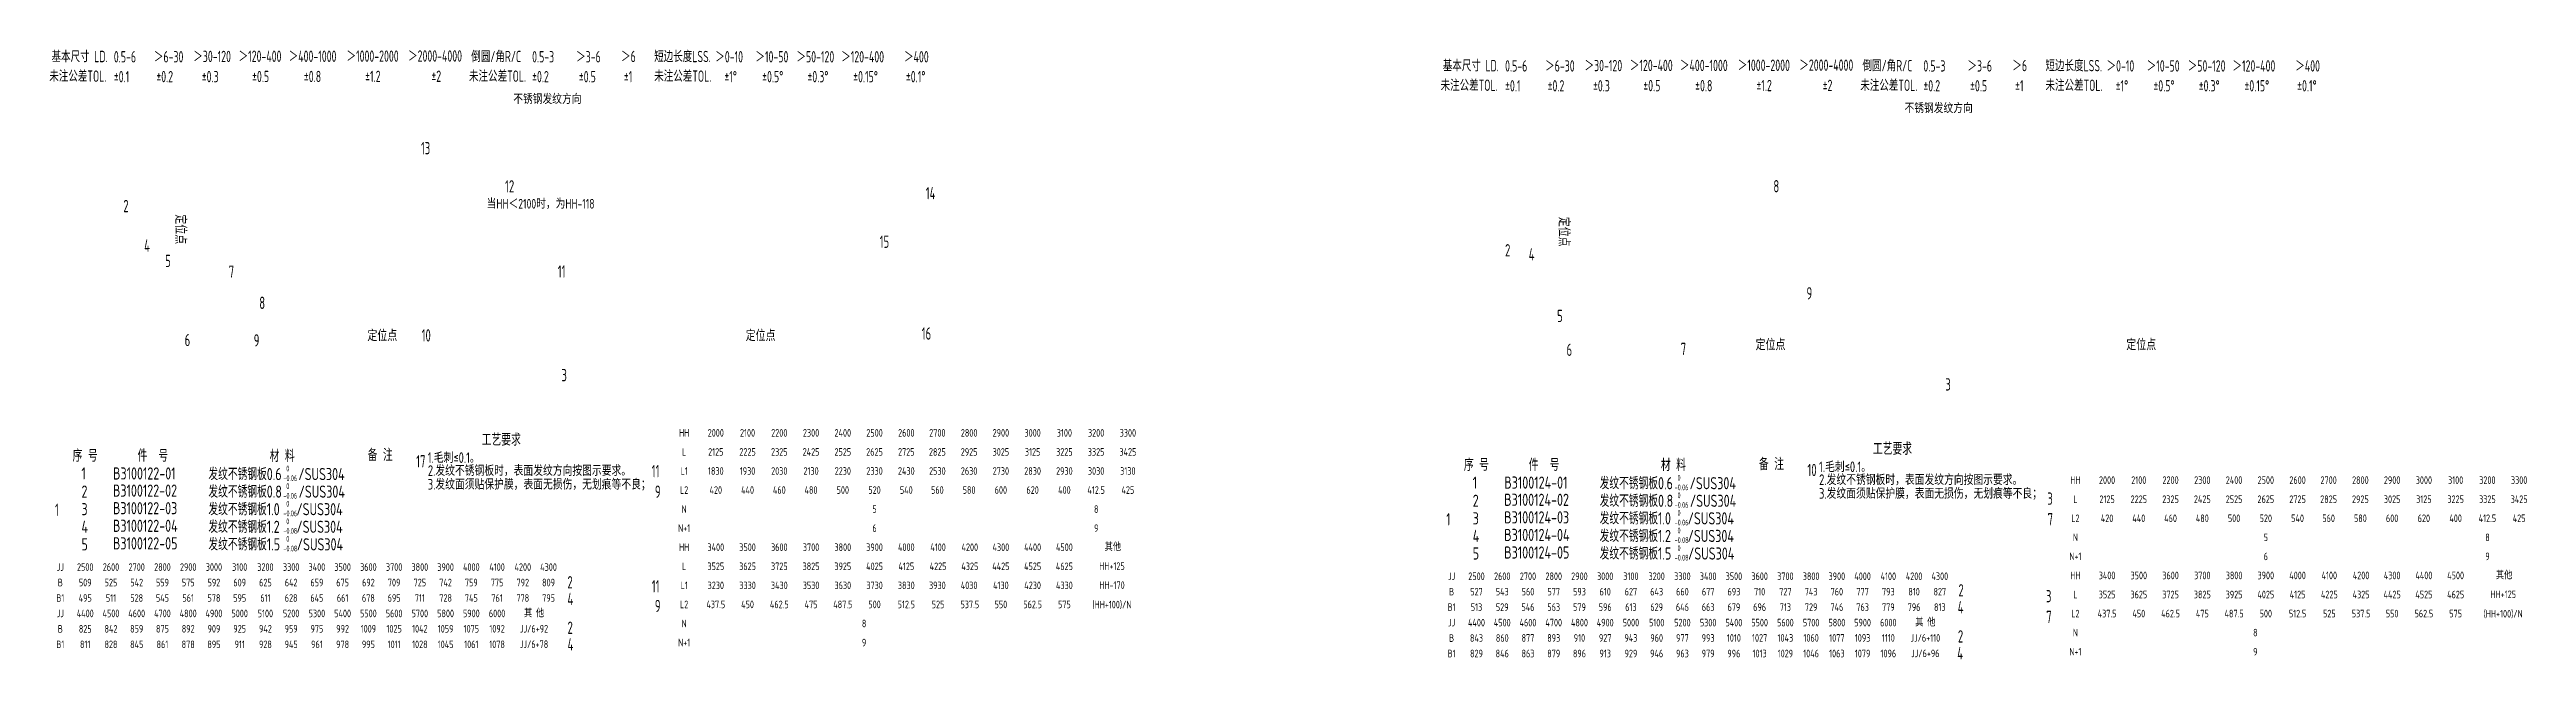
# Model space of a CAD drawing. Header units: inches. Extents: x 14216 to 120088, y -29410 to 23559.
# Drawn here: x 57443 to 60703, y 7884 to 8687 of the extents above; entities that cross this region are included whole.
import ezdxf
from ezdxf.enums import TextEntityAlignment as Align

# ---------------------------------------------------------------- set-up
doc = ezdxf.new("R2010")
doc.units = ezdxf.units.IN
doc.header["$LTSCALE"] = 0.3
doc.header["$MEASUREMENT"] = 0
for name, color, linetype in [('2', 2, 'Continuous'), ('2细实线', 2, 'Continuous'), ('6', 3, 'Continuous'), ('7', 4, 'Continuous')]:
    doc.layers.add(name, color=color, linetype=linetype)
doc.layers.add('粗实线', color=7, linetype='Continuous', lineweight=30)
doc.styles.add('HZ', font='isocp2.shx', dxfattribs={"width": 0.7, "bigfont": 'hztxt.shx'})

msp = doc.modelspace()

# ---------------------------------------------------------------- texts
at = {"layer": '2', "color": 6, "style": 'HZ', "width": 0.8}
for p in [(58053.169, 8614.975), (59884.096, 8602.932)]:
    msp.add_text('不锈钢发纹方向', height=12.825, dxfattribs=at).set_placement(p)
for s, height, p in [('当HH＜2100时，为HH-118', 12.825, (58089.163, 8483.727)), ('定位点', 14.85, (57880.828, 8310.473)), ('定位点', 14.85, (58378.655, 8310.473)), ('定位点', 14.85, (59707.753, 8298.431)), ('定位点', 14.85, (60195.594, 8298.431))]:
    msp.add_text(s, height=height, dxfattribs=at).set_placement(p, align=Align.MIDDLE_CENTER)
for p in [(57615.473, 8450.182), (59436.097, 8446.836)]:
    msp.add_text('定位点', height=14.85, rotation=270, dxfattribs=at).set_placement(p, align=Align.MIDDLE_CENTER)
for s, p in [('1.毛刺≤0.1。', (57940.636, 8138.64)), ('3.发纹面须贴保护膜，表面无损伤，无划痕等不良；', (57940.621, 8103.577)), ('2.发纹不锈钢板时，表面发纹方向按图示要求。', (57940.801, 8121.638)), ('1.毛刺≤0.1。', (59771.563, 8126.598)), ('2.发纹不锈钢板时，表面发纹方向按图示要求。', (59771.727, 8109.596)), ('3.发纹面须贴保护膜，表面无损伤，无划痕等不良；', (59771.548, 8091.535))]:
    msp.add_text(s, height=14, dxfattribs=at).set_placement(p, align=Align.BOTTOM_LEFT)
at = {"layer": '2', "char_height": 7.5837, "attachment_point": 1, "style": 'HZ'}
for s, insert in [(' 0\\P-0.06', (57750.65, 8139.201)), (' 0\\P-0.06', (59581.577, 8127.158)), (' 0\\P-0.06', (57750.65, 8116.082)), (' 0\\P-0.06', (57750.65, 8092.963)), (' 0\\P-0.06', (59581.577, 8104.04)), (' 0\\P-0.08', (57750.65, 8069.844)), (' 0\\P-0.06', (59581.577, 8080.921)), (' 0\\P-0.08', (59581.577, 8057.802)), (' 0\\P-0.08', (57750.65, 8046.725)), (' 0\\P-0.08', (59581.577, 8034.683))]:
    msp.add_mtext(s, dxfattribs=dict(at, insert=insert))
at = {"layer": '2细实线', "style": 'HZ', "width": 0.8}
for s, p in [('HH', (58278.052, 8182.407)), ('2000', (58319.708, 8182.407)), ('2100', (58361.494, 8182.407)), ('2200', (58403.279, 8182.407)), ('2300', (58445.065, 8182.407)), ('2400', (58486.85, 8182.407)), ('2500', (58528.635, 8182.407)), ('2600', (58570.421, 8182.407)), ('2700', (58611.296, 8182.407)), ('2800', (58653.082, 8182.407)), ('2900', (58694.867, 8182.407)), ('3000', (58736.653, 8182.407)), ('3100', (58778.438, 8182.407)), ('3200', (58820.223, 8182.407)), ('3300', (58862.009, 8182.407)), ('L', (58278.052, 8157.335)), ('2125', (58319.708, 8157.335)), ('2225', (58361.494, 8157.335)), ('2325', (58403.279, 8157.335)), ('2425', (58445.065, 8157.335)), ('2525', (58486.85, 8157.335)), ('2625', (58528.635, 8157.335)), ('2725', (58570.421, 8157.335)), ('2825', (58611.296, 8157.335)), ('2925', (58653.082, 8157.335)), ('3025', (58694.867, 8157.335)), ('3125', (58736.653, 8157.335)), ('3225', (58778.438, 8157.335)), ('3325', (58820.223, 8157.335)), ('3425', (58862.009, 8157.335)), ('L1', (58278.052, 8132.264)), ('1830', (58319.708, 8132.264)), ('1930', (58361.494, 8132.264)), ('2030', (58403.279, 8132.264)), ('2130', (58445.065, 8132.264)), ('2230', (58486.85, 8132.264)), ('2330', (58528.635, 8132.264)), ('2430', (58570.421, 8132.264)), ('2530', (58611.296, 8132.264)), ('2630', (58653.082, 8132.264)), ('2730', (58694.867, 8132.264)), ('2830', (58736.653, 8132.264)), ('2930', (58778.438, 8132.264)), ('3030', (58820.223, 8132.264)), ('3130', (58862.009, 8132.264)), ('HH', (60108.978, 8120.222)), ('2000', (60150.635, 8120.222)), ('2100', (60192.421, 8120.222)), ('2200', (60234.206, 8120.222)), ('2300', (60275.991, 8120.222)), ('2400', (60317.777, 8120.222)), ('2500', (60359.562, 8120.222)), ('2600', (60401.348, 8120.222)), ('2700', (60442.223, 8120.222)), ('2800', (60484.009, 8120.222)), ('2900', (60525.794, 8120.222)), ('3000', (60567.579, 8120.222)), ('3100', (60609.365, 8120.222)), ('3200', (60651.15, 8120.222)), ('3300', (60692.936, 8120.222)), ('L2', (58278.052, 8107.193)), ('N', (58278.052, 8082.122)), ('420', (58319.708, 8107.193)), ('440', (58361.494, 8107.193)), ('460', (58403.279, 8107.193)), ('480', (58445.065, 8107.193)), ('500', (58486.85, 8107.193)), ('520', (58528.635, 8107.193)), ('5', (58528.635, 8082.122)), ('540', (58570.421, 8107.193)), ('560', (58611.296, 8107.193)), ('580', (58653.082, 8107.193)), ('600', (58694.867, 8107.193)), ('620', (58736.653, 8107.193)), ('400', (58778.438, 8107.193)), ('412.5', (58820.223, 8107.193)), ('8', (58820.383, 8082.122)), ('425', (58862.009, 8107.193)), ('L', (60108.978, 8095.151)), ('2125', (60150.635, 8095.151)), ('2225', (60192.421, 8095.151)), ('2325', (60234.206, 8095.151)), ('2425', (60275.991, 8095.151)), ('2525', (60317.777, 8095.151)), ('2625', (60359.562, 8095.151)), ('2725', (60401.348, 8095.151)), ('2825', (60442.223, 8095.151)), ('2925', (60484.009, 8095.151)), ('3025', (60525.794, 8095.151)), ('3125', (60567.579, 8095.151)), ('3225', (60609.365, 8095.151)), ('3325', (60651.15, 8095.151)), ('3425', (60692.936, 8095.151)), ('N+1', (58278.052, 8057.051)), ('6', (58528.635, 8057.051)), ('9', (58820.383, 8057.051)), ('L2', (60108.978, 8070.08)), ('420', (60150.635, 8070.08)), ('440', (60192.421, 8070.08)), ('460', (60234.206, 8070.08)), ('480', (60275.991, 8070.08)), ('500', (60317.777, 8070.08)), ('520', (60359.562, 8070.08)), ('540', (60401.348, 8070.08)), ('560', (60442.223, 8070.08)), ('580', (60484.009, 8070.08)), ('600', (60525.794, 8070.08)), ('620', (60567.579, 8070.08)), ('400', (60609.365, 8070.08)), ('412.5', (60651.15, 8070.08)), ('425', (60692.936, 8070.08)), ('HH', (58278.052, 8031.979)), ('3400', (58319.708, 8031.979)), ('3500', (58361.494, 8031.979)), ('3600', (58403.279, 8031.979)), ('3700', (58445.065, 8031.979)), ('3800', (58486.85, 8031.979)), ('3900', (58528.635, 8031.979)), ('4000', (58570.421, 8031.979)), ('4100', (58612.206, 8031.979)), ('4200', (58653.992, 8031.979)), ('4300', (58694.867, 8031.979)), ('4400', (58736.653, 8031.979)), ('4500', (58778.438, 8031.979)), ('其他', (58842.245, 8032.067)), ('N+1', (60108.978, 8019.937)), ('N', (60108.978, 8045.008)), ('5', (60359.562, 8045.008)), ('6', (60359.562, 8019.937)), ('9', (60651.31, 8019.937)), ('8', (60651.31, 8045.008)), ('JJ', (57457.107, 8005.872)), ('B', (57457.107, 7985.547)), ('2500', (57489.873, 8005.872)), ('509', (57489.873, 7985.547)), ('2600', (57523.747, 8005.872)), ('525', (57523.747, 7985.547)), ('2700', (57557.621, 8005.872)), ('542', (57557.621, 7985.547)), ('2800', (57591.495, 8005.872)), ('559', (57591.495, 7985.547)), ('2900', (57625.369, 8005.872)), ('575', (57625.37, 7985.547)), ('3000', (57659.243, 8005.872)), ('592', (57659.244, 7985.547)), ('3100', (57693.118, 8005.872)), ('609', (57693.118, 7985.547)), ('3200', (57726.992, 8005.872)), ('625', (57726.992, 7985.547)), ('3300', (57760.866, 8005.872)), ('642', (57760.866, 7985.547)), ('3400', (57794.74, 8005.872)), ('659', (57794.74, 7985.547)), ('3500', (57828.614, 8005.872)), ('675', (57828.614, 7985.547)), ('3600', (57862.488, 8005.872)), ('692', (57862.488, 7985.547)), ('3700', (57896.362, 8005.872)), ('709', (57896.362, 7985.547)), ('3800', (57930.236, 8005.872)), ('725', (57930.236, 7985.547)), ('3900', (57964.11, 8005.872)), ('742', (57964.11, 7985.547)), ('4000', (57997.984, 8005.872)), ('759', (57997.984, 7985.547)), ('4100', (58031.858, 8005.872)), ('775', (58031.858, 7985.547)), ('4200', (58065.732, 8005.872)), ('792', (58065.732, 7985.547)), ('4300', (58099.606, 8005.872)), ('809', (58099.606, 7985.547)), ('L1', (58278.052, 7981.837)), ('L', (58278.052, 8006.908)), ('3525', (58319.708, 8006.908)), ('3230', (58319.708, 7981.837)), ('3625', (58361.494, 8006.908)), ('3330', (58361.494, 7981.837)), ('3430', (58403.279, 7981.837)), ('3725', (58403.279, 8006.908)), ('3825', (58445.065, 8006.908)), ('3530', (58445.065, 7981.837)), ('3925', (58486.85, 8006.908)), ('3630', (58486.85, 7981.837)), ('4025', (58528.635, 8006.908)), ('3730', (58528.635, 7981.837)), ('3830', (58570.421, 7981.837)), ('4125', (58570.421, 8006.908)), ('3930', (58611.296, 7981.837)), ('4225', (58612.206, 8006.908)), ('4030', (58653.082, 7981.837)), ('4325', (58653.992, 8006.908)), ('4425', (58694.867, 8006.908)), ('4130', (58694.867, 7981.837)), ('4525', (58736.653, 8006.908)), ('4230', (58736.653, 7981.837)), ('4625', (58778.438, 8006.908)), ('4330', (58778.438, 7981.837)), ('HH+125', (58841.081, 8007.154)), ('HH-170', (58841.081, 7982.083)), ('JJ', (59288.033, 7993.83)), ('2500', (59320.8, 7993.83)), ('2600', (59354.674, 7993.83)), ('2700', (59388.548, 7993.83)), ('2800', (59422.422, 7993.83)), ('2900', (59456.296, 7993.83)), ('3000', (59490.17, 7993.83)), ('3100', (59524.044, 7993.83)), ('3200', (59557.918, 7993.83)), ('3300', (59591.792, 7993.83)), ('3400', (59625.666, 7993.83)), ('3500', (59659.54, 7993.83)), ('3600', (59693.414, 7993.83)), ('3700', (59727.288, 7993.83)), ('3800', (59761.162, 7993.83)), ('3900', (59795.037, 7993.83)), ('4000', (59828.911, 7993.83)), ('4100', (59862.785, 7993.83)), ('4200', (59896.659, 7993.83)), ('4300', (59930.533, 7993.83)), ('HH', (60108.978, 7994.866)), ('3400', (60150.635, 7994.866)), ('3500', (60192.421, 7994.866)), ('3600', (60234.206, 7994.866)), ('3700', (60275.991, 7994.866)), ('3800', (60317.777, 7994.866)), ('3900', (60359.562, 7994.866)), ('4000', (60401.348, 7994.866)), ('4100', (60443.133, 7994.866)), ('4200', (60484.918, 7994.866)), ('4300', (60525.794, 7994.866)), ('4400', (60567.579, 7994.866)), ('4500', (60609.365, 7994.866)), ('其他', (60673.172, 7994.953)), ('B1', (57457.107, 7965.223)), ('495', (57489.873, 7965.223)), ('511', (57523.747, 7965.223)), ('528', (57557.621, 7965.223)), ('545', (57591.495, 7965.223)), ('561', (57625.369, 7965.223)), ('578', (57659.243, 7965.223)), ('595', (57693.118, 7965.223)), ('611', (57726.992, 7965.223)), ('628', (57760.866, 7965.223)), ('645', (57794.74, 7965.223)), ('661', (57828.614, 7965.223)), ('678', (57862.488, 7965.223)), ('695', (57896.362, 7965.223)), ('711', (57930.236, 7965.223)), ('728', (57964.11, 7965.223)), ('745', (57997.984, 7965.223)), ('761', (58031.858, 7965.223)), ('778', (58065.732, 7965.223)), ('795', (58099.606, 7965.223)), ('L2', (58278.052, 7956.766)), ('437.5', (58319.708, 7956.766)), ('450', (58361.494, 7956.766)), ('462.5', (58403.279, 7956.766)), ('475', (58445.065, 7956.766)), ('487.5', (58486.85, 7956.766)), ('500', (58528.635, 7956.766)), ('512.5', (58570.421, 7956.766)), ('525', (58612.206, 7956.766)), ('537.5', (58653.992, 7956.766)), ('550', (58694.867, 7956.766)), ('562.5', (58736.653, 7956.766)), ('575', (58778.438, 7956.766)), ('(HH+100)/N', (58840.972, 7956.553)), ('B1', (59288.033, 7953.181)), ('B', (59288.033, 7973.505)), ('527', (59320.8, 7973.505)), ('513', (59320.8, 7953.181)), ('543', (59354.674, 7973.505)), ('529', (59354.674, 7953.181)), ('546', (59388.548, 7953.181)), ('560', (59388.548, 7973.505)), ('563', (59422.422, 7953.181)), ('577', (59422.422, 7973.505)), ('593', (59456.296, 7973.505)), ('579', (59456.296, 7953.181)), ('596', (59490.17, 7953.181)), ('610', (59490.17, 7973.505)), ('627', (59524.044, 7973.505)), ('613', (59524.044, 7953.181)), ('643', (59557.918, 7973.505)), ('629', (59557.918, 7953.181)), ('646', (59591.792, 7953.181)), ('660', (59591.792, 7973.505)), ('663', (59625.666, 7953.181)), ('677', (59625.666, 7973.505)), ('693', (59659.54, 7973.505)), ('679', (59659.54, 7953.181)), ('696', (59693.414, 7953.181)), ('710', (59693.414, 7973.505)), ('727', (59727.288, 7973.505)), ('713', (59727.288, 7953.181)), ('743', (59761.162, 7973.505)), ('729', (59761.162, 7953.181)), ('746', (59795.037, 7953.181)), ('760', (59795.037, 7973.505)), ('763', (59828.911, 7953.181)), ('777', (59828.911, 7973.505)), ('793', (59862.785, 7973.505)), ('779', (59862.785, 7953.181)), ('796', (59896.659, 7953.181)), ('810', (59896.659, 7973.505)), ('827', (59930.533, 7973.505)), ('813', (59930.533, 7953.181)), ('L', (60108.978, 7969.795)), ('3525', (60150.635, 7969.795)), ('3625', (60192.421, 7969.795)), ('3725', (60234.206, 7969.795)), ('3825', (60275.991, 7969.795)), ('3925', (60317.777, 7969.795)), ('4025', (60359.562, 7969.795)), ('4125', (60401.348, 7969.795)), ('4225', (60443.133, 7969.795)), ('4325', (60484.918, 7969.795)), ('4425', (60525.794, 7969.795)), ('4525', (60567.579, 7969.795)), ('4625', (60609.365, 7969.795)), ('HH+125', (60672.008, 7970.041)), ('JJ', (57457.107, 7944.898)), ('B', (57457.107, 7924.574)), ('4400', (57489.873, 7944.898)), ('825', (57489.873, 7924.574)), ('4500', (57523.747, 7944.898)), ('842', (57523.747, 7924.574)), ('4600', (57557.621, 7944.898)), ('859', (57557.621, 7924.738)), ('4700', (57591.495, 7944.898)), ('875', (57591.495, 7924.738)), ('4800', (57625.369, 7944.898)), ('892', (57625.37, 7924.738)), ('4900', (57659.243, 7944.898)), ('909', (57659.244, 7924.738)), ('5000', (57693.118, 7944.898)), ('925', (57693.118, 7924.738)), ('5100', (57726.992, 7944.898)), ('942', (57726.992, 7924.738)), ('5200', (57760.866, 7944.898)), ('959', (57760.866, 7924.738)), ('5300', (57794.74, 7944.898)), ('975', (57794.74, 7924.738)), ('5400', (57828.614, 7944.898)), ('992', (57828.614, 7924.738)), ('5500', (57862.488, 7944.898)), ('1009', (57862.488, 7924.738)), ('5600', (57896.362, 7944.898)), ('1025', (57896.362, 7924.738)), ('5700', (57930.236, 7944.898)), ('1042', (57930.236, 7924.738)), ('5800', (57964.11, 7944.898)), ('1059', (57964.11, 7924.738)), ('5900', (57997.984, 7944.898)), ('1075', (57997.984, 7924.738)), ('6000', (58031.858, 7944.898)), ('1092', (58031.858, 7924.738)), ('JJ/6+92', (58080.537, 7924.738)), ('其 他', (58080.537, 7944.898)), ('N', (58278.052, 7931.694)), ('8', (58514.853, 7931.694)), ('JJ', (59288.033, 7932.856)), ('4400', (59320.8, 7932.856)), ('4500', (59354.674, 7932.856)), ('4600', (59388.548, 7932.856)), ('4700', (59422.422, 7932.856)), ('4800', (59456.296, 7932.856)), ('4900', (59490.17, 7932.856)), ('5000', (59524.044, 7932.856)), ('5100', (59557.918, 7932.856)), ('5200', (59591.792, 7932.856)), ('5300', (59625.666, 7932.856)), ('5400', (59659.54, 7932.856)), ('5500', (59693.414, 7932.856)), ('5600', (59727.288, 7932.856)), ('5700', (59761.162, 7932.856)), ('5800', (59795.037, 7932.856)), ('5900', (59828.911, 7932.856)), ('6000', (59862.785, 7932.856)), ('其 他', (59911.463, 7932.856)), ('L2', (60108.978, 7944.723)), ('N', (60108.978, 7919.652)), ('437.5', (60150.635, 7944.723)), ('450', (60192.421, 7944.723)), ('462.5', (60234.206, 7944.723)), ('475', (60275.991, 7944.723)), ('487.5', (60317.777, 7944.723)), ('8', (60345.78, 7919.652)), ('500', (60359.562, 7944.723)), ('512.5', (60401.348, 7944.723)), ('525', (60443.133, 7944.723)), ('537.5', (60484.918, 7944.723)), ('550', (60525.794, 7944.723)), ('562.5', (60567.579, 7944.723)), ('575', (60609.365, 7944.723)), ('(HH+100)/N', (60671.899, 7944.51)), ('B1', (57457.107, 7904.25)), ('811', (57489.873, 7904.25)), ('828', (57523.747, 7904.25)), ('845', (57557.621, 7904.25)), ('861', (57591.495, 7904.25)), ('878', (57625.369, 7904.25)), ('895', (57659.243, 7904.25)), ('911', (57693.118, 7904.25)), ('928', (57726.992, 7904.25)), ('945', (57760.866, 7904.25)), ('961', (57794.74, 7904.25)), ('978', (57828.614, 7904.25)), ('995', (57862.488, 7904.25)), ('1011', (57896.362, 7904.25)), ('1028', (57930.236, 7904.25)), ('1045', (57964.11, 7904.25)), ('1061', (57997.984, 7904.25)), ('1078', (58031.858, 7904.25)), ('JJ/6+78', (58080.537, 7904.414)), ('N+1', (58278.052, 7906.623)), ('9', (58514.853, 7906.623)), ('B1', (59288.033, 7892.208)), ('B', (59288.033, 7912.532)), ('843', (59320.8, 7912.532)), ('829', (59320.8, 7892.208)), ('846', (59354.674, 7892.208)), ('860', (59354.674, 7912.532)), ('863', (59388.548, 7892.208)), ('877', (59388.548, 7912.696)), ('893', (59422.422, 7912.696)), ('879', (59422.422, 7892.208)), ('896', (59456.296, 7892.208)), ('910', (59456.296, 7912.696)), ('927', (59490.17, 7912.696)), ('913', (59490.17, 7892.208)), ('943', (59524.044, 7912.696)), ('929', (59524.044, 7892.208)), ('946', (59557.918, 7892.208)), ('960', (59557.918, 7912.696)), ('963', (59591.792, 7892.208)), ('977', (59591.792, 7912.696)), ('993', (59625.666, 7912.696)), ('979', (59625.666, 7892.208)), ('1010', (59659.54, 7912.696)), ('996', (59659.54, 7892.208)), ('1027', (59693.414, 7912.696)), ('1013', (59693.414, 7892.208)), ('1043', (59727.288, 7912.696)), ('1029', (59727.288, 7892.208)), ('1046', (59761.162, 7892.208)), ('1060', (59761.162, 7912.696)), ('1063', (59795.037, 7892.208)), ('1077', (59795.037, 7912.696)), ('1093', (59828.911, 7912.696)), ('1079', (59828.911, 7892.208)), ('1096', (59862.785, 7892.208)), ('1110', (59862.785, 7912.696)), ('JJ/6+110', (59911.463, 7912.696)), ('JJ/6+96', (59911.463, 7892.372)), ('N+1', (60108.978, 7894.581)), ('9', (60345.78, 7894.581))]:
    msp.add_text(s, height=10, dxfattribs=at).set_placement(p, align=Align.MIDDLE_CENTER)
for s, p in [('序 号', (57473.317, 8144.452)), ('件  号', (57558.739, 8144.452)), ('材 料', (57732.548, 8144.149)), ('备 注', (57861.642, 8145.356)), ('序 号', (59304.244, 8132.41)), ('件  号', (59389.665, 8132.41)), ('材 料', (59563.475, 8132.107)), ('备 注', (59692.568, 8133.314)), ('1', (57484.889, 8121.014)), ('B3100122-01', (57526.465, 8121.014)), ('发纹不锈钢板0.6   /SUS304', (57651.961, 8120.226)), ('1', (59315.816, 8108.972)), ('B3100124-01', (59357.392, 8108.972)), ('发纹不锈钢板0.6   /SUS304', (59482.887, 8108.184)), ('2 ', (57484.927, 8097.166)), ('3', (57484.927, 8074.047)), ('B3100122-02', (57526.331, 8098.441)), ('B3100122-03', (57526.331, 8075.322)), ('发纹不锈钢板0.8   /SUS304', (57651.961, 8097.107)), ('发纹不锈钢板1.0   /SUS304', (57651.961, 8073.988)), ('2 ', (59315.854, 8085.124)), ('B3100124-02', (59357.258, 8086.399)), ('发纹不锈钢板0.8   /SUS304', (59482.887, 8085.065)), ('4', (57484.927, 8050.928)), ('B3100122-04', (57526.331, 8052.203)), ('发纹不锈钢板1.2   /SUS304', (57651.961, 8050.869)), ('3', (59315.854, 8062.005)), ('4', (59315.854, 8038.886)), ('B3100124-03', (59357.258, 8063.28)), ('B3100124-04', (59357.258, 8040.161)), ('发纹不锈钢板1.0   /SUS304', (59482.887, 8061.946)), ('发纹不锈钢板1.2   /SUS304', (59482.887, 8038.827)), ('5', (57484.927, 8027.809)), ('B3100122-05', (57526.331, 8029.084)), ('发纹不锈钢板1.5   /SUS304', (57651.961, 8027.75)), ('5', (59315.854, 8015.767)), ('B3100124-05', (59357.258, 8017.042)), ('发纹不锈钢板1.5   /SUS304', (59482.887, 8015.708))]:
    msp.add_text(s, height=16, dxfattribs=at).set_placement(p)
at = {"layer": '6', "color": 2, "style": 'HZ', "width": 0.7}
for s, p in [('基本尺寸 LD.', (57445.475, 8669.952)), ('0.5-6', (57527.488, 8669.592)), ('＞6-30', (57580.276, 8669.592)), ('＞30-120', (57632.108, 8670.051)), ('＞120-400', (57691.7, 8670.244)), ('＞400-1000', (57757.637, 8670.244)), ('＞1000-2000', (57833.731, 8670.432)), ('＞2000-4000', (57914.754, 8670.619)), ('倒圆/角R/C', (57997.828, 8669.952)), ('0.5-3', (58077.975, 8669.592)), ('＞3-6', (58135.938, 8669.592)), ('＞6', (58195.081, 8670.051)), ('短边长度LSS.', (58238.611, 8669.952)), ('＞0-10', (58319.042, 8669.592)), ('＞10-50', (58371.868, 8669.592)), ('＞50-120', (58425.867, 8669.592)), ('＞120-400', (58484.769, 8669.592)), ('＞400', (58567.448, 8669.592)), ('基本尺寸 LD.', (59276.401, 8657.91)), ('0.5-6', (59358.415, 8657.55)), ('＞6-30', (59411.203, 8657.55)), ('＞30-120', (59463.035, 8658.009)), ('＞120-400', (59522.627, 8658.202)), ('＞400-1000', (59588.564, 8658.202)), ('＞1000-2000', (59664.658, 8658.389)), ('＞2000-4000', (59745.681, 8658.577)), ('倒圆/角R/C', (59828.754, 8657.91)), ('0.5-3', (59908.902, 8657.55)), ('＞3-6', (59966.865, 8657.55)), ('＞6', (60026.008, 8658.009)), ('短边长度LSS.', (60069.537, 8657.91)), ('＞0-10', (60149.968, 8657.55)), ('＞10-50', (60202.794, 8657.55)), ('＞50-120', (60256.794, 8657.55)), ('＞120-400', (60315.696, 8657.55)), ('＞400', (60398.375, 8657.55)), ('未注公差TOL.', (57442.535, 8644.124)), ('%%P0.1', (57527.488, 8643.465)), ('%%P0.2', (57583.475, 8643.465)), ('%%P0.3', (57643.195, 8643.465)), ('%%P0.5', (57709.43, 8643.658)), ('%%P0.8', (57777.613, 8643.658)), ('%%P1.2', (57858.256, 8643.846)), ('%%P2', (57945.422, 8644.033)), ('未注公差TOL.', (57994.888, 8644.124)), ('%%P0.2', (58077.975, 8643.465)), ('%%P0.5', (58139.439, 8643.465)), ('%%P1', (58198.683, 8643.465)), ('未注公差TOL.', (58238.636, 8644.124)), ('%%P1%%D', (58331.007, 8643.465)), ('%%P0.5%%D', (58380.714, 8643.465)), ('%%P0.3%%D', (58440.319, 8643.465)), ('%%P0.15%%D', (58500.515, 8643.465)), ('%%P0.1%%D', (58569.884, 8643.465)), ('未注公差TOL.', (59273.461, 8632.081)), ('%%P0.1', (59358.415, 8631.423)), ('%%P0.2', (59414.402, 8631.423)), ('%%P0.3', (59474.122, 8631.423)), ('%%P0.5', (59540.357, 8631.616)), ('%%P0.8', (59608.54, 8631.616)), ('%%P1.2', (59689.183, 8631.804)), ('%%P2', (59776.349, 8631.991)), ('未注公差TOL.', (59825.815, 8632.081)), ('%%P0.2', (59908.902, 8631.423)), ('%%P0.5', (59970.366, 8631.423)), ('%%P1', (60029.609, 8631.423)), ('未注公差TOL.', (60069.563, 8632.081)), ('%%P1%%D', (60161.934, 8631.423)), ('%%P0.5%%D', (60211.641, 8631.423)), ('%%P0.3%%D', (60271.246, 8631.423)), ('%%P0.15%%D', (60331.442, 8631.423)), ('%%P0.1%%D', (60400.811, 8631.423))]:
    msp.add_text(s, height=14.9299, dxfattribs=at).set_placement(p)
at = {"layer": '7', "style": 'HZ', "width": 0.7}
for s, p in [('13', (57931.629, 8548.726)), ('12', (58042.339, 8498.55)), ('8', (59711.466, 8498.706)), ('2', (57540.005, 8472.643)), ('14', (58596.011, 8489.537)), ('4', (57567.446, 8420.693)), ('5', (57595.035, 8400.446)), ('15', (58535.391, 8425.691)), ('2', (59358.382, 8414.501)), ('4', (59389.532, 8409.161)), ('7', (57678.723, 8386.279)), ('11', (58111.69, 8386.559)), ('8', (57718.912, 8345.325)), ('9', (59755.076, 8357.842)), ('6', (57620.724, 8296.417)), ('10', (57932.552, 8302.507)), ('16', (58590.693, 8304.969)), ('5', (59426.875, 8328.051)), ('9', (57711.57, 8295.917)), ('6', (59439.251, 8283.621)), ('7', (59589.564, 8284.654)), ('3', (58116.605, 8250.21)), ('3', (59937.755, 8238.013)), ('17', (57925.405, 8136.882)), ('11', (58235.343, 8123.966)), ('10', (59756.327, 8125.459)), ('1', (57450.13, 8073.137)), ('9', (58239.585, 8096.942)), ('3', (60072.012, 8087.812)), ('1', (59281.204, 8060.682)), ('7', (60072.374, 8060.695)), ('2', (58124.444, 7977.87)), ('11', (58235.441, 7972.552)), ('4', (58124.514, 7955.907)), ('9', (58239.495, 7946.629)), ('4', (59954.112, 7944.955)), ('2', (59955.002, 7967.205)), ('3', (60070.21, 7959.501)), ('2', (58124.569, 7918.046)), ('2', (59954.328, 7906.628)), ('7', (60070.571, 7932.384)), ('4', (58124.639, 7896.083)), ('4', (59953.438, 7884.378))]:
    msp.add_text(s, height=16.2, dxfattribs=at).set_placement(p)
at = {"layer": '粗实线', "color": 3, "linetype": 'Continuous', "lineweight": -3, "style": 'HZ', "width": 0.7}
for p in [(58011.573, 8165.468), (59842.499, 8153.426)]:
    msp.add_text('工艺要求', height=16, dxfattribs=at).set_placement(p)

doc.saveas('drawing.dxf')
